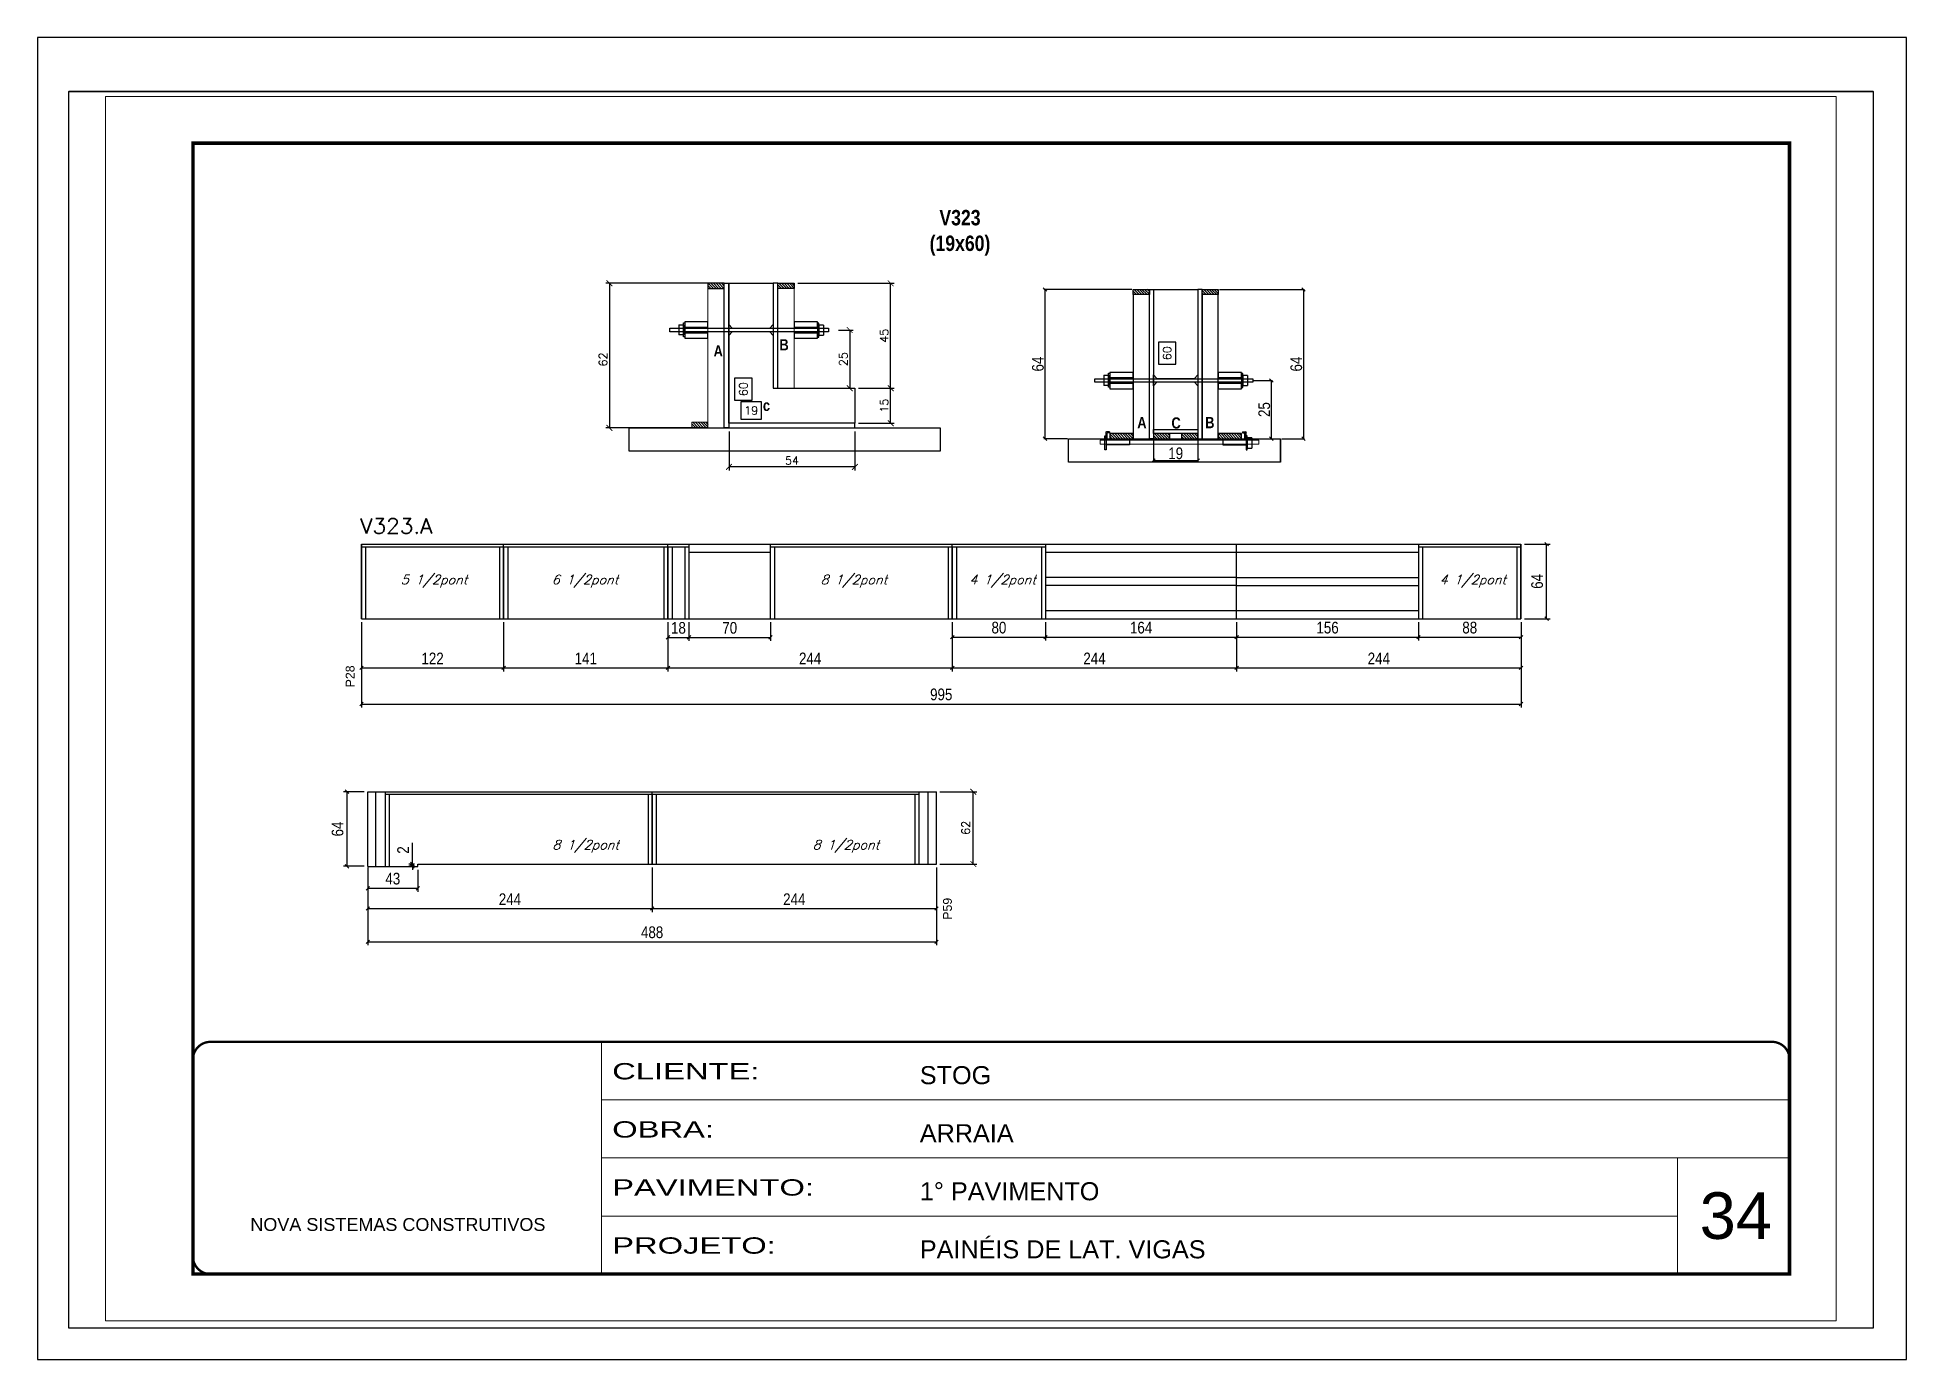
# Paper-space layout '01 (34)' of a CAD drawing. Extents: x -1 to 296, y 0 to 210.
# The model-space entities are those that its viewports show. They can reach past a viewport. Long polylines and large blocks are cut down to what shows.
import ezdxf

# ---------------------------------------------------------------- set-up
doc = ezdxf.new("R2010")
doc.units = 0
doc.linetypes.add('CONTINUO', pattern=[0])
doc.linetypes.add('DASHED', pattern=[0.75, 0.5, -0.25])
doc.layers.get('0').update_dxf_attribs({"linetype": 'CONTINUOUS'})
doc.layers.get('Defpoints').update_dxf_attribs({"linetype": 'CONTINUOUS'})
for name, color, linetype in [('1HACHURA MADEIRAS', 1, 'CONTINUOUS'), ('barrote', 251, 'CONTINUOUS'), ('COTA', 241, 'CONTINUOUS'), ('Cota Seção (2x)', 4, 'CONTINUOUS'), ('detalhes', 4, 'CONTINUOUS'), ('NOMENCLATURA', 7, 'CONTINUOUS'), ('Painéis', 200, 'CONTINUOUS'), ('presilha', 1, 'CONTINUOUS'), ('SARR_2.2x10', 60, 'CONTINUOUS'), ('SARR_2.2x7', 40, 'CONTINUOUS'), ('SARR_3.5x7', 81, 'CONTINUOUS'), ('texto', 7, 'CONTINUOUS'), ('Tubo de PVC', 51, 'CONTINUOUS')]:
    doc.layers.add(name, color=color, linetype=linetype)
for name, color, linetype, lineweight in [('CARIMBO', 255, 'CONTINUOUS', 9), ('CONCRETO', 251, 'CONTINUOUS', 25), ('Folhas', 255, 'CONTINUOUS', 9), ('Madeira', 126, 'CONTINUOUS', 18), ('SARRAFO DE PRESSAO', 251, 'DASHED', 9), ('SCO-___-LAJ', 2, 'CONTINUOUS', 0), ('Texto Seção', 7, 'CONTINUOUS', 15)]:
    doc.layers.add(name, color=color, linetype=linetype, lineweight=lineweight)
doc.styles.add('ARIAL', font='arial.ttf')
doc.styles.add('COTA TECNICA', font='techl___.ttf', dxfattribs={"height": 10})
doc.styles.add('COTA TECNICA 2X', font='techl___.ttf', dxfattribs={"height": 10})
doc.styles.add('REGUA-120', font='ROMANS.shx', dxfattribs={"height": 15})
doc.styles.add('ROMANS', font='romans.shx')
doc.styles.add('TECNICA', font='techb___.ttf', dxfattribs={"height": 10})
doc.styles.add('Tecnologia', font='')
doc.styles.get('Tecnologia').set_extended_font_data('Forgotten Futurist')
doc.dimstyles.new('Cota Paínel', dxfattribs={"dimtxt": 7, "dimasz": 5, "dimexe": 3, "dimexo": 3, "dimgap": 3, "dimtad": 1, "dimdec": 1, "dimzin": 12, "dimdsep": 46, "dimtxsty": 'ROMANS', "dimblk": 'ARCHTICK', "dimcen": 0, "dimclrd": 4, "dimclre": 4, "dimclrt": 1, "dimadec": 1, "dimazin": 3, "dimtfac": 1, "dimtdec": 1, "dimtmove": 0, "dimatfit": 3, "dimldrblk": 'OBLIQUE', "dimfxl": 1, "dimtolj": 1, "dimtzin": 12, "dimarcsym": 0})
doc.dimstyles.new('Cota Seção (2x)', dxfattribs={"dimtxt": 7, "dimasz": 5, "dimexe": 3, "dimexo": 3, "dimgap": 2, "dimtad": 3, "dimdec": 1, "dimlfac": 0.5, "dimzin": 12, "dimdsep": 46, "dimtxsty": 'ROMANS', "dimblk": 'ARCHTICK', "dimcen": 0, "dimclrd": 4, "dimclre": 4, "dimclrt": 1, "dimadec": 1, "dimazin": 3, "dimtfac": 1, "dimtdec": 1, "dimtmove": 0, "dimatfit": 3, "dimldrblk": 'OBLIQUE', "dimfxl": 1, "dimtolj": 1, "dimtzin": 12, "dimarcsym": 0})
doc.dimstyles.new('Cota Seção interna', dxfattribs={"dimtxt": 7, "dimasz": 6, "dimexe": 0.18, "dimexo": 2, "dimgap": -4, "dimtad": 3, "dimdec": 1, "dimlfac": 0.5, "dimzin": 12, "dimdsep": 46, "dimtxsty": 'ROMANS', "dimblk": 'ARCHTICK', "dimcen": 0.09, "dimse1": 1, "dimse2": 1, "dimsd1": 1, "dimsd2": 1, "dimclrd": 180, "dimclre": 5, "dimclrt": 1, "dimadec": 0, "dimazin": 3, "dimtfac": 1, "dimtdec": 1, "dimtofl": 0, "dimtmove": 0, "dimatfit": 3, "dimldrblk": 'ARCHTICK', "dimfxl": 1, "dimtolj": 1, "dimtzin": 0, "dimarcsym": 0})
doc.dimstyles.new('PAINEL', dxfattribs={"dimtxt": 10, "dimasz": 3, "dimexe": 3, "dimexo": 3, "dimgap": 3, "dimtad": 1, "dimdec": 1, "dimzin": 12, "dimdsep": 46, "dimtxsty": 'COTA TECNICA', "dimblk1": 'OBLIQUE', "dimblk2": 'OBLIQUE', "dimsah": 1, "dimcen": 0.9, "dimclrd": 4, "dimclre": 4, "dimclrt": 240, "dimadec": 1, "dimazin": 3, "dimtfac": 1, "dimtdec": 1, "dimtmove": 0, "dimatfit": 3, "dimfxl": 1, "dimtolj": 1, "dimtzin": 12, "dimarcsym": 0})
doc.dimstyles.new('SECAO', dxfattribs={"dimscale": 0.333333, "dimtxt": 5, "dimasz": 9, "dimexe": 3, "dimexo": 3, "dimgap": 3, "dimtad": 1, "dimdec": 1, "dimlfac": 0.5, "dimzin": 12, "dimdsep": 46, "dimtxsty": 'COTA TECNICA 2X', "dimblk1": 'OBLIQUE', "dimblk2": 'OBLIQUE', "dimsah": 1, "dimcen": 0.9, "dimclrd": 4, "dimclre": 4, "dimclrt": 240, "dimadec": 1, "dimazin": 3, "dimtfac": 1, "dimtdec": 1, "dimtmove": 0, "dimatfit": 3, "dimfxl": 1, "dimtolj": 1, "dimtzin": 12, "dimarcsym": 0})
pattern_1 = [(135, (6019.3313, -2564.873), (-1.122532, -1.122532), [])]

psp = doc.layouts.new('01 (34)')

msp = doc.modelspace()

# ---------------------------------------------------------------- texts
at = {"layer": 'CARIMBO', "style": 'ARIAL'}
msp.add_text('34', height=40, dxfattribs=at).set_placement((7225.07, 4228.09))
at = {"layer": 'detalhes', "style": 'TECNICA'}
for s, p in [('A', (6378.97, 4985.02)), ('B', (6435.46, 4990.26)), ('c', (6421.28, 4938.28))]:
    msp.add_text(s, height=9.6, rotation=360, dxfattribs=at).set_placement(p)
for s, p in [('A', (6742.54, 4923.51)), ('C', (6771.84, 4923.19)), ('B', (6800.81, 4923.51))]:
    msp.add_text(s, height=9.6, dxfattribs=at).set_placement(p)
at = {"layer": 'NOMENCLATURA', "linetype": 'Continuous', "style": 'ARIAL'}
for s, p in [('P28', (6070.82, 4701.24)), ('P59', (6583.41, 4501.89))]:
    msp.add_text(s, height=7.567, rotation=90, dxfattribs=at).set_placement(p)
at = {"layer": 'NOMENCLATURA', "insert": (6590.38, 5110.73), "char_height": 13.2, "attachment_point": 2, "style": 'TECNICA'}
msp.add_mtext_dynamic_manual_height_columns('V323\\P(19x60)', width=13.2, gutter_width=1, heights=[0], dxfattribs=at)
at = {"layer": 'texto', "color": 2, "char_height": 8, "attachment_point": 5, "style": 'ROMANS'}
for s, insert in [('{\\Q19;\\C256;5 1/2pont}', (6139.07, 4792.28)), ('{\\Q19;\\C256;6 1/2pont}', (6268.61, 4792.28)), ('{\\Q19;\\C256;8 1/2pont}', (6499.32, 4792.28)), ('{\\Q19;\\C256;4 1/2pont}', (6626.92, 4792.28)), ('{\\Q19;\\C256;4 1/2pont}', (7030.45, 4792.28)), ('{\\Q19;\\C256;8 1/2pont}', (6269.19, 4564.88)), ('{\\Q19;\\C256;8 1/2pont}', (6492.52, 4564.88))]:
    msp.add_mtext(s, dxfattribs=dict(at, insert=insert))
at = {"layer": 'Texto Seção', "style": 'REGUA-120', "width": 1.05}
msp.add_text('V323.A', height=13, dxfattribs=at).set_placement((6075.71, 4833.16))

# ---------------------------------------------------------------- blocks, each defined once
blk = doc.blocks.new('9999999999')
at = {"color": 30, "linetype": 'CONTINUO'}
for p, q in [((98564.6, 34230.2), (98564.6, 34429.4)), ((98564.6, 34379.6), (99584, 34379.6)), ((98564.6, 34329.8), (99488, 34329.8)), ((99584, 34329.8), (99488, 34329.8)), ((99488, 34329.8), (99488, 34230.2)), ((98564.6, 34280), (99488, 34280))]:
    blk.add_line(p, q, dxfattribs=at)
at = {"color": 30, "linetype": 'CONTINUO', "const_width": 2}
blk.add_lwpolyline([(99584, 34230.2), (99584, 34414.4, 0.414214), (99569, 34429.4), (98229, 34429.4, 0.414214), (98214, 34414.4), (98214, 34245.2, 0.414214), (98229, 34230.2), (99584, 34230.2)], format="xyb", dxfattribs=at)
at = {"layer": 'Folhas'}
blk.add_lwpolyline([(98139, 34190.2), (99624, 34190.2), (99624, 35240.2), (98139, 35240.2)], close=True, dxfattribs=at)
at = {"layer": 'Folhas', "color": 30, "const_width": 3}
blk.add_lwpolyline([(98214, 34230.2), (99584, 34230.2), (99584, 35200.2), (98214, 35200.2)], close=True, dxfattribs=at)
at = {"color": 7, "linetype": 'Continuous', "ltscale": 5, "style": 'ARIAL'}
for s, height, p in [('STOG', 15.48, (98837.7, 34393.1)), ('ARRAIA', 15.48, (98837.7, 34343.3)), ('1° PAVIMENTO', 15.483, (98837.7, 34293.5)), ('NOVA SISTEMAS CONSTRUTIVOS', 11.059, (98263.2, 34267.2)), ('PAINÉIS DE LAT. VIGAS', 15.483, (98837.7, 34243.7))]:
    blk.add_text(s, height=height, dxfattribs=at).set_placement(p)
at = {"layer": 'Folhas', "color": 7, "style": 'Tecnologia', "width": 1.5}
for s, p in [('CLIENTE:', (98573.7, 34397.2)), ('OBRA:', (98573.7, 34347.3)), ('PAVIMENTO:', (98573.7, 34297.5)), ('PROJETO:', (98573.7, 34247.7))]:
    blk.add_text(s, height=14, dxfattribs=at).set_placement(p)
blk = doc.blocks.new('_ArchTick')
at = {"color": 0, "linetype": 'ByBlock', "const_width": 0.15}
blk.add_lwpolyline([(-0.5, -0.5), (0.5, 0.5)], dxfattribs=at)
blk = doc.blocks.new('*D1073')
at = {"layer": 'COTA', "color": 4, "lineweight": -2, "transparency": 16777216}
for p, q in [((6486.2, 5007.7), (6498.8, 5007.7)), ((6495.8, 5007.7), (6495.8, 4957.8)), ((6486.2, 4957.8), (6498.8, 4957.8))]:
    blk.add_line(p, q, dxfattribs=at)
at = {"layer": 'Defpoints', "color": 0, "transparency": 16777216}
for p in [(6483.2, 5007.7), (6483.2, 4957.8), (6495.8, 4957.8)]:
    blk.add_point(p, dxfattribs=at)
at = {"layer": 'COTA', "color": 4, "lineweight": -2, "transparency": 16777216, "xscale": 5, "yscale": 5, "zscale": 5}
for p, rotation in [((6495.8, 5007.7), 90), ((6495.8, 4957.8), 270)]:
    blk.add_blockref('_ArchTick', p, dxfattribs=dict(at, rotation=rotation))
at = {"layer": 'COTA', "color": 1, "transparency": 16777216, "insert": (6490.3, 4982.7), "char_height": 7, "attachment_point": 5, "rotation": 90, "style": 'ROMANS'}
blk.add_mtext('\\A1;25', dxfattribs=at)
blk = doc.blocks.new('_Oblique')
at = {"color": 0, "linetype": 'ByBlock', "lineweight": -2}
blk.add_line((-0.5, -0.5), (0.5, 0.5), dxfattribs=at)
blk = doc.blocks.new('*D1107')
at = {"layer": 'COTA', "color": 4, "lineweight": -2, "transparency": 16777216}
for p, q in [((6380.8, 5047.8), (6286.6, 5047.8)), ((6289.6, 5047.8), (6289.6, 4923.8)), ((6371.2, 4923.8), (6286.6, 4923.8))]:
    blk.add_line(p, q, dxfattribs=at)
at = {"layer": 'Defpoints', "color": 0, "transparency": 16777216}
for p in [(6383.8, 5047.8), (6289.6, 4923.8), (6374.2, 4923.8)]:
    blk.add_point(p, dxfattribs=at)
at = {"layer": 'COTA', "color": 4, "lineweight": -2, "transparency": 16777216, "xscale": 5, "yscale": 5, "zscale": 5}
for p, rotation in [((6289.6, 5047.8), 90), ((6289.6, 4923.8), 270)]:
    blk.add_blockref('_ArchTick', p, dxfattribs=dict(at, rotation=rotation))
at = {"layer": 'COTA', "color": 1, "transparency": 16777216, "insert": (6284.1, 4982.5), "char_height": 7, "attachment_point": 5, "rotation": 90, "style": 'ROMANS'}
blk.add_mtext('\\A1;62', dxfattribs=at)
blk = doc.blocks.new('*D1074')
at = {"layer": 'Cota Seção (2x)', "color": 180, "lineweight": -2, "transparency": 16777216}
for p, q in [((6412, 4966.5), (6397, 4966.5)), ((6397, 4966.5), (6397, 4947.5)), ((6412, 4947.5), (6412, 4966.5)), ((6397, 4947.5), (6412, 4947.5))]:
    blk.add_line(p, q, dxfattribs=at)
at = {"layer": 'Defpoints', "color": 0, "transparency": 16777216}
for p in [(6392.2, 5047.8), (6392.2, 4927.8), (6416, 4927.8)]:
    blk.add_point(p, dxfattribs=at)
at = {"layer": 'Cota Seção (2x)', "color": 1, "transparency": 16777216, "insert": (6404.5, 4957), "char_height": 7, "attachment_point": 5, "rotation": 90, "style": 'ROMANS'}
blk.add_mtext('\\A1;60', dxfattribs=at)
blk = doc.blocks.new('*D1108')
at = {"layer": 'COTA', "color": 4, "lineweight": -2, "transparency": 16777216}
for p, q in [((6392.2, 4920.8), (6392.2, 4887.3)), ((6500.2, 4920.8), (6500.2, 4887.3)), ((6500.2, 4890.3), (6392.2, 4890.3))]:
    blk.add_line(p, q, dxfattribs=at)
at = {"layer": 'Defpoints', "color": 0, "transparency": 16777216}
for p in [(6392.2, 4923.8), (6500.2, 4923.8), (6392.2, 4890.3)]:
    blk.add_point(p, dxfattribs=at)
at = {"layer": 'COTA', "color": 4, "lineweight": -2, "transparency": 16777216, "xscale": 5, "yscale": 5, "zscale": 5}
for p, rotation in [((6392.2, 4890.3), 179.9999999997916), ((6500.2, 4890.3), 359.9999999997916)]:
    blk.add_blockref('_ArchTick', p, dxfattribs=dict(at, rotation=rotation))
at = {"layer": 'COTA', "color": 1, "transparency": 16777216, "insert": (6446.2, 4895.8), "char_height": 7, "attachment_point": 5, "style": 'ROMANS'}
blk.add_mtext('\\A1;54', dxfattribs=at)
blk = doc.blocks.new('*D1059')
at = {"layer": 'Cota Seção (2x)', "color": 180, "lineweight": -2, "transparency": 16777216}
for p, q in [((6420.2, 4946.2), (6402.2, 4946.2)), ((6402.2, 4946.2), (6402.2, 4931.2)), ((6420.2, 4931.2), (6420.2, 4946.2)), ((6402.2, 4931.2), (6420.2, 4931.2))]:
    blk.add_line(p, q, dxfattribs=at)
at = {"layer": 'Defpoints', "color": 0, "transparency": 16777216}
for p in [(6392.2, 5047.8), (6430.2, 5047.8), (6392.2, 4927.2)]:
    blk.add_point(p, dxfattribs=at)
at = {"layer": 'Cota Seção (2x)', "color": 1, "transparency": 16777216, "insert": (6411.2, 4938.7), "char_height": 7, "attachment_point": 5, "style": 'ROMANS'}
blk.add_mtext('\\A1;19', dxfattribs=at)
blk = doc.blocks.new('*D1103')
at = {"layer": 'COTA', "color": 4, "lineweight": -2, "transparency": 16777216}
for p, q in [((6503.2, 4957.8), (6533.9, 4957.8)), ((6530.9, 4927.8), (6530.9, 4957.8)), ((6503.2, 4927.8), (6533.9, 4927.8))]:
    blk.add_line(p, q, dxfattribs=at)
at = {"layer": 'Defpoints', "color": 0, "transparency": 16777216}
for p in [(6500.2, 4957.8), (6530.9, 4957.8), (6500.2, 4927.8)]:
    blk.add_point(p, dxfattribs=at)
at = {"layer": 'COTA', "color": 4, "lineweight": -2, "transparency": 16777216, "xscale": 5, "yscale": 5, "zscale": 5}
for p, rotation in [((6530.9, 4957.8), 90), ((6530.9, 4927.8), 270)]:
    blk.add_blockref('_ArchTick', p, dxfattribs=dict(at, rotation=rotation))
at = {"layer": 'COTA', "color": 1, "transparency": 16777216, "insert": (6525.4, 4942.8), "char_height": 7, "attachment_point": 5, "rotation": 90, "style": 'ROMANS'}
blk.add_mtext('\\A1;15', dxfattribs=at)
blk = doc.blocks.new('*D1104')
at = {"layer": 'COTA', "color": 4, "lineweight": -2, "transparency": 16777216}
for p, q in [((6451.2, 5047.8), (6533.9, 5047.8)), ((6530.9, 4957.8), (6530.9, 5047.8)), ((6503.2, 4957.8), (6533.9, 4957.8))]:
    blk.add_line(p, q, dxfattribs=at)
at = {"layer": 'Defpoints', "color": 0, "transparency": 16777216}
for p in [(6448.2, 5047.8), (6530.9, 5047.8), (6500.2, 4957.8)]:
    blk.add_point(p, dxfattribs=at)
at = {"layer": 'COTA', "color": 4, "lineweight": -2, "transparency": 16777216, "xscale": 5, "yscale": 5, "zscale": 5}
for p, rotation in [((6530.9, 5047.8), 90), ((6530.9, 4957.8), 270)]:
    blk.add_blockref('_ArchTick', p, dxfattribs=dict(at, rotation=rotation))
at = {"layer": 'COTA', "color": 1, "transparency": 16777216, "insert": (6525.4, 5002.8), "char_height": 7, "attachment_point": 5, "rotation": 90, "style": 'ROMANS'}
blk.add_mtext('\\A1;45', dxfattribs=at)
blk = doc.blocks.new('*D1060')
at = {"layer": 'COTA', "color": 4, "lineweight": -2, "transparency": 16777216}
for p, q in [((6756.5, 4913.5), (6756.5, 4894.8)), ((6794.5, 4913.5), (6794.5, 4894.8)), ((6756.5, 4895.8), (6794.5, 4895.8))]:
    blk.add_line(p, q, dxfattribs=at)
at = {"layer": 'Defpoints', "color": 0, "transparency": 16777216}
for p in [(6756.5, 4914.5), (6794.5, 4914.5), (6794.5, 4895.8)]:
    blk.add_point(p, dxfattribs=at)
at = {"layer": 'COTA', "color": 4, "lineweight": -2, "transparency": 16777216, "xscale": 3, "yscale": 3, "zscale": 3, "rotation": 180}
blk.add_blockref('_Oblique', (6756.5, 4895.8), dxfattribs=at)
at = {"layer": 'COTA', "color": 4, "lineweight": -2, "transparency": 16777216, "xscale": 3, "yscale": 3, "zscale": 3}
blk.add_blockref('_Oblique', (6794.5, 4895.8), dxfattribs=at)
at = {"layer": 'COTA', "color": 240, "transparency": 16777216, "insert": (6775.5, 4901.9), "char_height": 10, "attachment_point": 5, "style": 'COTA TECNICA 2X'}
blk.add_mtext('\\A1;19', dxfattribs=at)
blk = doc.blocks.new('PRESILHA METÁLICA 1')
at = {"layer": 'presilha'}
for p, q in [((0, 13), (6, 13)), ((0, 13), (0, 0)), ((6, 0), (0, 0)), ((6, 15.5), (7.5, 15.5)), ((6, -2.5), (6, 15.5)), ((6, 13), (6, 0)), ((7.5, 10.6), (7.5, 19.9)), ((7.5, 15.5), (7.5, -2.5)), ((37.5, 4.1), (7.5, 4.1)), ((12, 21), (8.6, 21)), ((9, 11.6), (9, 18.9)), ((12, 19.5), (9.6, 19.5)), ((37.5, 11), (9.6, 11)), ((12, 21), (12, 19.5)), ((37.5, 11), (37.5, 4.1)), ((7.5, -2.5), (6, -2.5))]:
    blk.add_line(p, q, dxfattribs=at)
for centre, radius, start, end in [((8.6, 19.9), 1.14, 90, 180), ((9.6, 18.9), 0.57, 90, 180), ((9.6, 11.6), 0.57, 180, 270)]:
    blk.add_arc(centre, radius, start, end, dxfattribs=at)
blk = doc.blocks.new('PRESILHA METÁLICA 2')
at = {"layer": 'presilha'}
for p, q in [((-30.8, 13.5), (-30.8, 6.6)), ((-30.8, 13.5), (-2.8, 13.5)), ((-30.8, 6.6), (-0.8, 6.6)), ((-5.2, 23.5), (-5.2, 22)), ((-5.2, 23.5), (-1.9, 23.5)), ((-5.2, 22), (-2.8, 22)), ((-2.2, 14.1), (-2.2, 21.4)), ((0.8, 18), (-0.8, 18)), ((-0.8, 18), (-0.8, 0)), ((-0.8, 0), (0.8, 0)), ((-0.8, 14.6), (-0.8, 22.4)), ((0.8, 0), (0.8, 18))]:
    blk.add_line(p, q, dxfattribs=at)
for centre, radius, start, end in [((-2.8, 21.4), 0.57, 0, 90), ((-2.8, 14.1), 0.57, 270, 0), ((-1.9, 22.4), 1.14, 0, 90)]:
    blk.add_arc(centre, radius, start, end, dxfattribs=at)
blk = doc.blocks.new('*D1061')
at = {"layer": 'COTA', "color": 4, "lineweight": -2, "transparency": 16777216}
for p, q in [((6813.1, 5042.5), (6886.1, 5042.5)), ((6885.1, 5042.5), (6885.1, 4914.5)), ((6866.5, 4914.5), (6886.1, 4914.5))]:
    blk.add_line(p, q, dxfattribs=at)
at = {"layer": 'Defpoints', "color": 0, "transparency": 16777216}
for p in [(6812.1, 5042.5), (6865.5, 4914.5), (6885.1, 4914.5)]:
    blk.add_point(p, dxfattribs=at)
at = {"layer": 'COTA', "color": 4, "lineweight": -2, "transparency": 16777216, "xscale": 3, "yscale": 3, "zscale": 3}
for p, rotation in [((6885.1, 5042.5), 90), ((6885.1, 4914.5), 270)]:
    blk.add_blockref('_Oblique', p, dxfattribs=dict(at, rotation=rotation))
at = {"layer": 'COTA', "color": 240, "transparency": 16777216, "insert": (6879, 4978.5), "char_height": 10, "attachment_point": 5, "rotation": 90, "style": 'COTA TECNICA 2X'}
blk.add_mtext('\\A1;64', dxfattribs=at)
blk = doc.blocks.new('*D1062')
at = {"layer": 'Cota Seção (2x)', "color": 180, "lineweight": -2, "transparency": 16777216}
for p, q in [((6775.6, 4997.3), (6760.6, 4997.3)), ((6760.6, 4997.3), (6760.6, 4978.3)), ((6775.6, 4978.3), (6775.6, 4997.3)), ((6760.6, 4978.3), (6775.6, 4978.3))]:
    blk.add_line(p, q, dxfattribs=at)
at = {"layer": 'Defpoints', "color": 0, "transparency": 16777216}
for p in [(6756.5, 5042.5), (6779.6, 5042.5), (6763.9, 4922.5)]:
    blk.add_point(p, dxfattribs=at)
at = {"layer": 'Cota Seção (2x)', "color": 1, "transparency": 16777216, "insert": (6768.1, 4987.8), "char_height": 7, "attachment_point": 5, "rotation": 90, "style": 'ROMANS'}
blk.add_mtext('\\A1;60', dxfattribs=at)
blk = doc.blocks.new('*D1063')
at = {"layer": 'COTA', "color": 4, "lineweight": -2, "transparency": 16777216}
for p, q in [((6737.9, 5042.5), (6662.4, 5042.5)), ((6663.4, 4914.5), (6663.4, 5042.5)), ((6682.6, 4914.5), (6662.4, 4914.5))]:
    blk.add_line(p, q, dxfattribs=at)
at = {"layer": 'Defpoints', "color": 0, "transparency": 16777216}
for p in [(6663.4, 5042.5), (6738.9, 5042.5), (6683.6, 4914.5)]:
    blk.add_point(p, dxfattribs=at)
at = {"layer": 'COTA', "color": 4, "lineweight": -2, "transparency": 16777216, "xscale": 3, "yscale": 3, "zscale": 3}
for p, rotation in [((6663.4, 5042.5), 90), ((6663.4, 4914.5), 270)]:
    blk.add_blockref('_Oblique', p, dxfattribs=dict(at, rotation=rotation))
at = {"layer": 'COTA', "color": 240, "transparency": 16777216, "insert": (6657.3, 4978.5), "char_height": 10, "attachment_point": 5, "rotation": 90, "style": 'COTA TECNICA 2X'}
blk.add_mtext('\\A1;64', dxfattribs=at)
blk = doc.blocks.new('*D1064')
at = {"layer": 'COTA', "color": 4, "lineweight": -2, "transparency": 16777216}
for p, q in [((6842.6, 4964.5), (6858.6, 4964.5)), ((6857.6, 4914.5), (6857.6, 4964.5)), ((6833.1, 4914.5), (6858.6, 4914.5))]:
    blk.add_line(p, q, dxfattribs=at)
at = {"layer": 'Defpoints', "color": 0, "transparency": 16777216}
for p in [(6841.6, 4964.5), (6857.6, 4964.5), (6832.1, 4914.5)]:
    blk.add_point(p, dxfattribs=at)
at = {"layer": 'COTA', "color": 4, "lineweight": -2, "transparency": 16777216, "xscale": 3, "yscale": 3, "zscale": 3}
for p, rotation in [((6857.6, 4964.5), 90), ((6857.6, 4914.5), 270)]:
    blk.add_blockref('_Oblique', p, dxfattribs=dict(at, rotation=rotation))
at = {"layer": 'COTA', "color": 240, "transparency": 16777216, "insert": (6851.5, 4939.5), "char_height": 10, "attachment_point": 5, "rotation": 90, "style": 'COTA TECNICA 2X'}
blk.add_mtext('\\A1;25', dxfattribs=at)
blk = doc.blocks.new('*D1065')
at = {"layer": 'COTA', "color": 4, "linetype": 'ByBlock', "lineweight": -2, "transparency": 16777216}
for p, q in [((7074.8, 4824.1), (7096.8, 4824.1)), ((7093.8, 4760.1), (7093.8, 4824.1)), ((7074.8, 4760.1), (7096.8, 4760.1))]:
    blk.add_line(p, q, dxfattribs=at)
at = {"layer": 'Defpoints', "color": 0, "linetype": 'ByBlock', "transparency": 16777216}
for p in [(7071.8, 4824.1), (7093.8, 4824.1), (7071.8, 4760.1)]:
    blk.add_point(p, dxfattribs=at)
at = {"layer": 'COTA', "color": 4, "linetype": 'ByBlock', "lineweight": -2, "transparency": 16777216, "xscale": 3, "yscale": 3, "zscale": 3}
for p, rotation in [((7093.8, 4824.1), 90), ((7093.8, 4760.1), 270)]:
    blk.add_blockref('_Oblique', p, dxfattribs=dict(at, rotation=rotation))
at = {"layer": 'COTA', "color": 240, "linetype": 'ByBlock', "transparency": 16777216, "insert": (7085.7, 4792.1), "char_height": 10, "attachment_point": 5, "rotation": 90, "style": 'COTA TECNICA'}
blk.add_mtext('\\A1;64', dxfattribs=at)
blk = doc.blocks.new('*D1066')
at = {"layer": 'COTA', "color": 4, "linetype": 'ByBlock', "lineweight": -2, "transparency": 16777216}
for p, q in [((6339.8, 4757.1), (6339.8, 4714.9)), ((6583.8, 4757.1), (6583.8, 4714.9)), ((6339.8, 4717.9), (6583.8, 4717.9))]:
    blk.add_line(p, q, dxfattribs=at)
at = {"layer": 'Defpoints', "color": 0, "linetype": 'ByBlock', "transparency": 16777216}
for p in [(6339.8, 4760.1), (6583.8, 4760.1), (6583.8, 4717.9)]:
    blk.add_point(p, dxfattribs=at)
at = {"layer": 'COTA', "color": 4, "linetype": 'ByBlock', "lineweight": -2, "transparency": 16777216, "xscale": 3, "yscale": 3, "zscale": 3, "rotation": 180}
blk.add_blockref('_Oblique', (6339.8, 4717.9), dxfattribs=at)
at = {"layer": 'COTA', "color": 4, "linetype": 'ByBlock', "lineweight": -2, "transparency": 16777216, "xscale": 3, "yscale": 3, "zscale": 3}
blk.add_blockref('_Oblique', (6583.8, 4717.9), dxfattribs=at)
at = {"layer": 'COTA', "color": 240, "linetype": 'ByBlock', "transparency": 16777216, "insert": (6461.8, 4726), "char_height": 10, "attachment_point": 5, "style": 'COTA TECNICA'}
blk.add_mtext('\\A1;244', dxfattribs=at)
blk = doc.blocks.new('*D1067')
at = {"layer": 'COTA', "color": 4, "linetype": 'ByBlock', "lineweight": -2, "transparency": 16777216}
for p, q in [((6076.8, 4757.1), (6076.8, 4683.9)), ((7071.8, 4757.1), (7071.8, 4683.9)), ((6076.8, 4686.9), (7071.8, 4686.9))]:
    blk.add_line(p, q, dxfattribs=at)
at = {"layer": 'Defpoints', "color": 0, "linetype": 'ByBlock', "transparency": 16777216}
for p in [(6076.8, 4760.1), (7071.8, 4760.1), (7071.8, 4686.9)]:
    blk.add_point(p, dxfattribs=at)
at = {"layer": 'COTA', "color": 4, "linetype": 'ByBlock', "lineweight": -2, "transparency": 16777216, "xscale": 3, "yscale": 3, "zscale": 3, "rotation": 180}
blk.add_blockref('_Oblique', (6076.8, 4686.9), dxfattribs=at)
at = {"layer": 'COTA', "color": 4, "linetype": 'ByBlock', "lineweight": -2, "transparency": 16777216, "xscale": 3, "yscale": 3, "zscale": 3}
blk.add_blockref('_Oblique', (7071.8, 4686.9), dxfattribs=at)
at = {"layer": 'COTA', "color": 240, "linetype": 'ByBlock', "transparency": 16777216, "insert": (6574.3, 4695.1), "char_height": 10, "attachment_point": 5, "style": 'COTA TECNICA'}
blk.add_mtext('\\A1;995', dxfattribs=at)
blk = doc.blocks.new('*D1068')
at = {"layer": 'COTA', "color": 4, "linetype": 'ByBlock', "lineweight": -2, "transparency": 16777216}
for p, q in [((6827.8, 4757.1), (6827.8, 4714.9)), ((7071.8, 4744.8), (7071.8, 4714.9)), ((6827.8, 4717.9), (7071.8, 4717.9))]:
    blk.add_line(p, q, dxfattribs=at)
at = {"layer": 'Defpoints', "color": 0, "linetype": 'ByBlock', "transparency": 16777216}
for p in [(6827.8, 4760.1), (7071.8, 4747.8), (7071.8, 4717.9)]:
    blk.add_point(p, dxfattribs=at)
at = {"layer": 'COTA', "color": 4, "linetype": 'ByBlock', "lineweight": -2, "transparency": 16777216, "xscale": 3, "yscale": 3, "zscale": 3, "rotation": 180}
blk.add_blockref('_Oblique', (6827.8, 4717.9), dxfattribs=at)
at = {"layer": 'COTA', "color": 4, "linetype": 'ByBlock', "lineweight": -2, "transparency": 16777216, "xscale": 3, "yscale": 3, "zscale": 3}
blk.add_blockref('_Oblique', (7071.8, 4717.9), dxfattribs=at)
at = {"layer": 'COTA', "color": 240, "linetype": 'ByBlock', "transparency": 16777216, "insert": (6949.8, 4726), "char_height": 10, "attachment_point": 5, "style": 'COTA TECNICA'}
blk.add_mtext('\\A1;244', dxfattribs=at)
blk = doc.blocks.new('*D1069')
at = {"layer": 'COTA', "color": 4, "linetype": 'ByBlock', "lineweight": -2, "transparency": 16777216}
for p, q in [((6583.8, 4757.1), (6583.8, 4714.9)), ((6827.8, 4757.1), (6827.8, 4714.9)), ((6583.8, 4717.9), (6827.8, 4717.9))]:
    blk.add_line(p, q, dxfattribs=at)
at = {"layer": 'Defpoints', "color": 0, "linetype": 'ByBlock', "transparency": 16777216}
for p in [(6583.8, 4760.1), (6827.8, 4760.1), (6827.8, 4717.9)]:
    blk.add_point(p, dxfattribs=at)
at = {"layer": 'COTA', "color": 4, "linetype": 'ByBlock', "lineweight": -2, "transparency": 16777216, "xscale": 3, "yscale": 3, "zscale": 3, "rotation": 180}
blk.add_blockref('_Oblique', (6583.8, 4717.9), dxfattribs=at)
at = {"layer": 'COTA', "color": 4, "linetype": 'ByBlock', "lineweight": -2, "transparency": 16777216, "xscale": 3, "yscale": 3, "zscale": 3}
blk.add_blockref('_Oblique', (6827.8, 4717.9), dxfattribs=at)
at = {"layer": 'COTA', "color": 240, "linetype": 'ByBlock', "transparency": 16777216, "insert": (6705.8, 4726), "char_height": 10, "attachment_point": 5, "style": 'COTA TECNICA'}
blk.add_mtext('\\A1;244', dxfattribs=at)
blk = doc.blocks.new('*D1070')
at = {"layer": 'COTA', "color": 4, "linetype": 'ByBlock', "lineweight": -2, "transparency": 16777216}
for p, q in [((6082.2, 4546.7), (6082.2, 4508.5)), ((6326.2, 4546.7), (6326.2, 4508.5)), ((6082.2, 4511.5), (6326.2, 4511.5))]:
    blk.add_line(p, q, dxfattribs=at)
at = {"layer": 'Defpoints', "color": 0, "linetype": 'ByBlock', "transparency": 16777216}
for p in [(6082.2, 4549.7), (6326.2, 4549.7), (6326.2, 4511.5)]:
    blk.add_point(p, dxfattribs=at)
at = {"layer": 'COTA', "color": 4, "linetype": 'ByBlock', "lineweight": -2, "transparency": 16777216, "xscale": 3, "yscale": 3, "zscale": 3, "rotation": 180}
blk.add_blockref('_Oblique', (6082.2, 4511.5), dxfattribs=at)
at = {"layer": 'COTA', "color": 4, "linetype": 'ByBlock', "lineweight": -2, "transparency": 16777216, "xscale": 3, "yscale": 3, "zscale": 3}
blk.add_blockref('_Oblique', (6326.2, 4511.5), dxfattribs=at)
at = {"layer": 'COTA', "color": 240, "linetype": 'ByBlock', "transparency": 16777216, "insert": (6204.2, 4519.5), "char_height": 10, "attachment_point": 5, "style": 'COTA TECNICA'}
blk.add_mtext('\\A1;244', dxfattribs=at)
blk = doc.blocks.new('*D1071')
at = {"layer": 'COTA', "color": 4, "linetype": 'ByBlock', "lineweight": -2, "transparency": 16777216}
for p, q in [((6326.2, 4546.7), (6326.2, 4508.5)), ((6570.2, 4546.7), (6570.2, 4508.5)), ((6326.2, 4511.5), (6570.2, 4511.5))]:
    blk.add_line(p, q, dxfattribs=at)
at = {"layer": 'Defpoints', "color": 0, "linetype": 'ByBlock', "transparency": 16777216}
for p in [(6326.2, 4549.7), (6570.2, 4549.7), (6570.2, 4511.5)]:
    blk.add_point(p, dxfattribs=at)
at = {"layer": 'COTA', "color": 4, "linetype": 'ByBlock', "lineweight": -2, "transparency": 16777216, "xscale": 3, "yscale": 3, "zscale": 3, "rotation": 180}
blk.add_blockref('_Oblique', (6326.2, 4511.5), dxfattribs=at)
at = {"layer": 'COTA', "color": 4, "linetype": 'ByBlock', "lineweight": -2, "transparency": 16777216, "xscale": 3, "yscale": 3, "zscale": 3}
blk.add_blockref('_Oblique', (6570.2, 4511.5), dxfattribs=at)
at = {"layer": 'COTA', "color": 240, "linetype": 'ByBlock', "transparency": 16777216, "insert": (6448.2, 4519.5), "char_height": 10, "attachment_point": 5, "style": 'COTA TECNICA'}
blk.add_mtext('\\A1;244', dxfattribs=at)
blk = doc.blocks.new('*D1105')
at = {"layer": 'COTA', "color": 4, "linetype": 'ByBlock', "lineweight": -2, "transparency": 16777216}
for p, q in [((6082.2, 4544.7), (6082.2, 4480)), ((6570.2, 4546.7), (6570.2, 4480)), ((6082.2, 4483), (6570.2, 4483))]:
    blk.add_line(p, q, dxfattribs=at)
at = {"layer": 'Defpoints', "color": 0, "linetype": 'ByBlock', "transparency": 16777216}
for p in [(6082.2, 4547.7), (6570.2, 4549.7), (6570.2, 4483)]:
    blk.add_point(p, dxfattribs=at)
at = {"layer": 'COTA', "color": 4, "linetype": 'ByBlock', "lineweight": -2, "transparency": 16777216, "xscale": 3, "yscale": 3, "zscale": 3, "rotation": 180}
blk.add_blockref('_Oblique', (6082.2, 4483), dxfattribs=at)
at = {"layer": 'COTA', "color": 4, "linetype": 'ByBlock', "lineweight": -2, "transparency": 16777216, "xscale": 3, "yscale": 3, "zscale": 3}
blk.add_blockref('_Oblique', (6570.2, 4483), dxfattribs=at)
at = {"layer": 'COTA', "color": 240, "linetype": 'ByBlock', "transparency": 16777216, "insert": (6326.2, 4491.1), "char_height": 10, "attachment_point": 5, "style": 'COTA TECNICA'}
blk.add_mtext('\\A1;488', dxfattribs=at)
blk = doc.blocks.new('*D1072')
at = {"layer": 'COTA', "color": 4, "lineweight": -2, "transparency": 16777216}
for p, q in [((6573.2, 4611.7), (6604.8, 4611.7)), ((6601.8, 4549.7), (6601.8, 4611.7)), ((6573.2, 4549.7), (6604.8, 4549.7))]:
    blk.add_line(p, q, dxfattribs=at)
at = {"layer": 'Defpoints', "color": 0, "transparency": 16777216}
for p in [(6570.2, 4611.7), (6601.8, 4611.7), (6570.2, 4549.7)]:
    blk.add_point(p, dxfattribs=at)
at = {"layer": 'COTA', "color": 4, "lineweight": -2, "transparency": 16777216, "xscale": 5, "yscale": 5, "zscale": 5}
for p, rotation in [((6601.8, 4611.7), 90), ((6601.8, 4549.7), 270)]:
    blk.add_blockref('_ArchTick', p, dxfattribs=dict(at, rotation=rotation))
at = {"layer": 'COTA', "color": 1, "transparency": 16777216, "insert": (6595.3, 4580.7), "char_height": 7, "attachment_point": 5, "rotation": 90, "style": 'ROMANS'}
blk.add_mtext('\\A1;62', dxfattribs=at)
blk = doc.blocks.new('*D1106')
at = {"layer": 'COTA', "color": 4, "lineweight": -2, "transparency": 16777216}
for p, q in [((6079.2, 4611.7), (6061.4, 4611.7)), ((6064.4, 4547.7), (6064.4, 4611.7)), ((6079.2, 4547.7), (6061.4, 4547.7))]:
    blk.add_line(p, q, dxfattribs=at)
at = {"layer": 'Defpoints', "color": 0, "transparency": 16777216}
for p in [(6064.4, 4611.7), (6082.2, 4611.7), (6082.2, 4547.7)]:
    blk.add_point(p, dxfattribs=at)
at = {"layer": 'COTA', "color": 4, "lineweight": -2, "transparency": 16777216, "xscale": 3, "yscale": 3, "zscale": 3}
for p, rotation in [((6064.4, 4611.7), 90), ((6064.4, 4547.7), 270)]:
    blk.add_blockref('_Oblique', p, dxfattribs=dict(at, rotation=rotation))
at = {"layer": 'COTA', "color": 240, "transparency": 16777216, "insert": (6056.3, 4579.7), "char_height": 10, "attachment_point": 5, "rotation": 90, "style": 'COTA TECNICA'}
blk.add_mtext('\\A1;64', dxfattribs=at)
blk = doc.blocks.new('*D1109')
at = {"layer": 'COTA', "color": 4, "lineweight": -2, "transparency": 16777216}
for p, q in [((6082.2, 4544.7), (6082.2, 4525.8)), ((6125.2, 4544.7), (6125.2, 4525.8)), ((6125.2, 4528.8), (6082.2, 4528.8))]:
    blk.add_line(p, q, dxfattribs=at)
at = {"layer": 'Defpoints', "color": 0, "transparency": 16777216}
for p in [(6082.2, 4547.7), (6125.2, 4547.7), (6082.2, 4528.8)]:
    blk.add_point(p, dxfattribs=at)
at = {"layer": 'COTA', "color": 4, "lineweight": -2, "transparency": 16777216, "xscale": 3, "yscale": 3, "zscale": 3, "rotation": 180}
blk.add_blockref('_Oblique', (6082.2, 4528.8), dxfattribs=at)
at = {"layer": 'COTA', "color": 4, "lineweight": -2, "transparency": 16777216, "xscale": 3, "yscale": 3, "zscale": 3}
blk.add_blockref('_Oblique', (6125.2, 4528.8), dxfattribs=at)
at = {"layer": 'COTA', "color": 240, "transparency": 16777216, "insert": (6103.7, 4537.1), "char_height": 10, "attachment_point": 5, "style": 'COTA TECNICA'}
blk.add_mtext('\\A1;43', dxfattribs=at)
blk = doc.blocks.new('*D1110')
at = {"layer": 'COTA', "color": 4, "lineweight": -2, "transparency": 16777216}
for p, q in [((6120.5, 4549.7), (6120.5, 4567.8)), ((6122.2, 4549.7), (6117.5, 4549.7)), ((6122.2, 4547.7), (6117.5, 4547.7)), ((6120.5, 4547.7), (6120.5, 4549.7)), ((6120.5, 4547.7), (6120.5, 4544.7))]:
    blk.add_line(p, q, dxfattribs=at)
at = {"layer": 'Defpoints', "color": 0, "transparency": 16777216}
for p in [(6120.5, 4547.7), (6125.2, 4549.7), (6125.2, 4547.7)]:
    blk.add_point(p, dxfattribs=at)
at = {"layer": 'COTA', "color": 4, "lineweight": -2, "transparency": 16777216, "xscale": 3, "yscale": 3, "zscale": 3}
for p, rotation in [((6120.5, 4549.7), 270), ((6120.5, 4547.7), 90)]:
    blk.add_blockref('_Oblique', p, dxfattribs=dict(at, rotation=rotation))
at = {"layer": 'COTA', "color": 240, "transparency": 16777216, "insert": (6112.5, 4561.7), "char_height": 10, "attachment_point": 5, "rotation": 90, "style": 'COTA TECNICA'}
blk.add_mtext('\\A1;2', dxfattribs=at)
blk = doc.blocks.new('*D1111')
at = {"layer": 'COTA', "color": 4, "lineweight": -2, "transparency": 16777216}
for p, q in [((6076.8, 4757.1), (6076.8, 4714.9)), ((6198.8, 4757.1), (6198.8, 4714.9)), ((6076.8, 4717.9), (6198.8, 4717.9))]:
    blk.add_line(p, q, dxfattribs=at)
at = {"layer": 'Defpoints', "color": 0, "transparency": 16777216}
for p in [(6076.8, 4760.1), (6198.8, 4760.1), (6198.8, 4717.9)]:
    blk.add_point(p, dxfattribs=at)
at = {"layer": 'COTA', "color": 4, "lineweight": -2, "transparency": 16777216, "xscale": 3, "yscale": 3, "zscale": 3, "rotation": 180}
blk.add_blockref('_Oblique', (6076.8, 4717.9), dxfattribs=at)
at = {"layer": 'COTA', "color": 4, "lineweight": -2, "transparency": 16777216, "xscale": 3, "yscale": 3, "zscale": 3}
blk.add_blockref('_Oblique', (6198.8, 4717.9), dxfattribs=at)
at = {"layer": 'COTA', "color": 240, "transparency": 16777216, "insert": (6137.8, 4726), "char_height": 10, "attachment_point": 5, "style": 'COTA TECNICA'}
blk.add_mtext('\\A1;122', dxfattribs=at)
blk = doc.blocks.new('*D1112')
at = {"layer": 'COTA', "color": 4, "lineweight": -2, "transparency": 16777216}
for p, q in [((6198.8, 4757.1), (6198.8, 4714.9)), ((6339.8, 4757.1), (6339.8, 4714.9)), ((6198.8, 4717.9), (6339.8, 4717.9))]:
    blk.add_line(p, q, dxfattribs=at)
at = {"layer": 'Defpoints', "color": 0, "transparency": 16777216}
for p in [(6198.8, 4760.1), (6339.8, 4760.1), (6339.8, 4717.9)]:
    blk.add_point(p, dxfattribs=at)
at = {"layer": 'COTA', "color": 4, "lineweight": -2, "transparency": 16777216, "xscale": 3, "yscale": 3, "zscale": 3, "rotation": 180}
blk.add_blockref('_Oblique', (6198.8, 4717.9), dxfattribs=at)
at = {"layer": 'COTA', "color": 4, "lineweight": -2, "transparency": 16777216, "xscale": 3, "yscale": 3, "zscale": 3}
blk.add_blockref('_Oblique', (6339.8, 4717.9), dxfattribs=at)
at = {"layer": 'COTA', "color": 240, "transparency": 16777216, "insert": (6269.3, 4726), "char_height": 10, "attachment_point": 5, "style": 'COTA TECNICA'}
blk.add_mtext('\\A1;141', dxfattribs=at)
blk = doc.blocks.new('*D1113')
at = {"layer": 'COTA', "color": 4, "lineweight": -2, "transparency": 16777216}
for p, q in [((6339.8, 4757.1), (6339.8, 4741.1)), ((6357.8, 4757.1), (6357.8, 4741.1)), ((6339.8, 4744.1), (6357.8, 4744.1))]:
    blk.add_line(p, q, dxfattribs=at)
at = {"layer": 'Defpoints', "color": 0, "transparency": 16777216}
for p in [(6339.8, 4760.1), (6357.8, 4760.1), (6357.8, 4744.1)]:
    blk.add_point(p, dxfattribs=at)
at = {"layer": 'COTA', "color": 4, "lineweight": -2, "transparency": 16777216, "xscale": 3, "yscale": 3, "zscale": 3, "rotation": 180}
blk.add_blockref('_Oblique', (6339.8, 4744.1), dxfattribs=at)
at = {"layer": 'COTA', "color": 4, "lineweight": -2, "transparency": 16777216, "xscale": 3, "yscale": 3, "zscale": 3}
blk.add_blockref('_Oblique', (6357.8, 4744.1), dxfattribs=at)
at = {"layer": 'COTA', "color": 240, "transparency": 16777216, "insert": (6348.8, 4752.2), "char_height": 10, "attachment_point": 5, "style": 'COTA TECNICA'}
blk.add_mtext('\\A1;18', dxfattribs=at)
blk = doc.blocks.new('*D1114')
at = {"layer": 'COTA', "color": 4, "lineweight": -2, "transparency": 16777216}
for p, q in [((6357.8, 4757.1), (6357.8, 4741.1)), ((6427.8, 4757.1), (6427.8, 4741.1)), ((6357.8, 4744.1), (6427.8, 4744.1))]:
    blk.add_line(p, q, dxfattribs=at)
at = {"layer": 'Defpoints', "color": 0, "transparency": 16777216}
for p in [(6357.8, 4760.1), (6427.8, 4760.1), (6427.8, 4744.1)]:
    blk.add_point(p, dxfattribs=at)
at = {"layer": 'COTA', "color": 4, "lineweight": -2, "transparency": 16777216, "xscale": 3, "yscale": 3, "zscale": 3, "rotation": 180}
blk.add_blockref('_Oblique', (6357.8, 4744.1), dxfattribs=at)
at = {"layer": 'COTA', "color": 4, "lineweight": -2, "transparency": 16777216, "xscale": 3, "yscale": 3, "zscale": 3}
blk.add_blockref('_Oblique', (6427.8, 4744.1), dxfattribs=at)
at = {"layer": 'COTA', "color": 240, "transparency": 16777216, "insert": (6392.8, 4752.2), "char_height": 10, "attachment_point": 5, "style": 'COTA TECNICA'}
blk.add_mtext('\\A1;70', dxfattribs=at)
blk = doc.blocks.new('*D1075')
at = {"layer": 'COTA', "color": 4, "lineweight": -2, "transparency": 16777216}
for p, q in [((6583.8, 4757.1), (6583.8, 4741.3)), ((6663.8, 4757.1), (6663.8, 4741.3)), ((6583.8, 4744.3), (6663.8, 4744.3))]:
    blk.add_line(p, q, dxfattribs=at)
at = {"layer": 'Defpoints', "color": 0, "transparency": 16777216}
for p in [(6583.8, 4760.1), (6663.8, 4760.1), (6663.8, 4744.3)]:
    blk.add_point(p, dxfattribs=at)
at = {"layer": 'COTA', "color": 4, "lineweight": -2, "transparency": 16777216, "xscale": 3, "yscale": 3, "zscale": 3, "rotation": 180}
blk.add_blockref('_Oblique', (6583.8, 4744.3), dxfattribs=at)
at = {"layer": 'COTA', "color": 4, "lineweight": -2, "transparency": 16777216, "xscale": 3, "yscale": 3, "zscale": 3}
blk.add_blockref('_Oblique', (6663.8, 4744.3), dxfattribs=at)
at = {"layer": 'COTA', "color": 240, "transparency": 16777216, "insert": (6623.8, 4752.4), "char_height": 10, "attachment_point": 5, "style": 'COTA TECNICA'}
blk.add_mtext('\\A1;80', dxfattribs=at)
blk = doc.blocks.new('*D1115')
at = {"layer": 'COTA', "color": 4, "lineweight": -2, "transparency": 16777216}
for p, q in [((6663.8, 4757.1), (6663.8, 4741.3)), ((6827.8, 4757.1), (6827.8, 4741.3)), ((6663.8, 4744.3), (6827.8, 4744.3))]:
    blk.add_line(p, q, dxfattribs=at)
at = {"layer": 'Defpoints', "color": 0, "transparency": 16777216}
for p in [(6663.8, 4760.1), (6827.8, 4760.1), (6827.8, 4744.3)]:
    blk.add_point(p, dxfattribs=at)
at = {"layer": 'COTA', "color": 4, "lineweight": -2, "transparency": 16777216, "xscale": 3, "yscale": 3, "zscale": 3, "rotation": 180}
blk.add_blockref('_Oblique', (6663.8, 4744.3), dxfattribs=at)
at = {"layer": 'COTA', "color": 4, "lineweight": -2, "transparency": 16777216, "xscale": 3, "yscale": 3, "zscale": 3}
blk.add_blockref('_Oblique', (6827.8, 4744.3), dxfattribs=at)
at = {"layer": 'COTA', "color": 240, "transparency": 16777216, "insert": (6745.8, 4752.4), "char_height": 10, "attachment_point": 5, "style": 'COTA TECNICA'}
blk.add_mtext('\\A1;164', dxfattribs=at)
blk = doc.blocks.new('*D1116')
at = {"layer": 'COTA', "color": 4, "lineweight": -2, "transparency": 16777216}
for p, q in [((6827.8, 4757.1), (6827.8, 4741.3)), ((6983.8, 4757.1), (6983.8, 4741.3)), ((6827.8, 4744.3), (6983.8, 4744.3))]:
    blk.add_line(p, q, dxfattribs=at)
at = {"layer": 'Defpoints', "color": 0, "transparency": 16777216}
for p in [(6827.8, 4760.1), (6983.8, 4760.1), (6983.8, 4744.3)]:
    blk.add_point(p, dxfattribs=at)
at = {"layer": 'COTA', "color": 4, "lineweight": -2, "transparency": 16777216, "xscale": 3, "yscale": 3, "zscale": 3, "rotation": 180}
blk.add_blockref('_Oblique', (6827.8, 4744.3), dxfattribs=at)
at = {"layer": 'COTA', "color": 4, "lineweight": -2, "transparency": 16777216, "xscale": 3, "yscale": 3, "zscale": 3}
blk.add_blockref('_Oblique', (6983.8, 4744.3), dxfattribs=at)
at = {"layer": 'COTA', "color": 240, "transparency": 16777216, "insert": (6905.8, 4752.4), "char_height": 10, "attachment_point": 5, "style": 'COTA TECNICA'}
blk.add_mtext('\\A1;156', dxfattribs=at)
blk = doc.blocks.new('*D1117')
at = {"layer": 'COTA', "color": 4, "lineweight": -2, "transparency": 16777216}
for p, q in [((6983.8, 4757.1), (6983.8, 4741.3)), ((7071.8, 4757.1), (7071.8, 4741.3)), ((6983.8, 4744.3), (7071.8, 4744.3))]:
    blk.add_line(p, q, dxfattribs=at)
at = {"layer": 'Defpoints', "color": 0, "transparency": 16777216}
for p in [(6983.8, 4760.1), (7071.8, 4760.1), (7071.8, 4744.3)]:
    blk.add_point(p, dxfattribs=at)
at = {"layer": 'COTA', "color": 4, "lineweight": -2, "transparency": 16777216, "xscale": 3, "yscale": 3, "zscale": 3, "rotation": 180}
blk.add_blockref('_Oblique', (6983.8, 4744.3), dxfattribs=at)
at = {"layer": 'COTA', "color": 4, "lineweight": -2, "transparency": 16777216, "xscale": 3, "yscale": 3, "zscale": 3}
blk.add_blockref('_Oblique', (7071.8, 4744.3), dxfattribs=at)
at = {"layer": 'COTA', "color": 240, "transparency": 16777216, "insert": (7027.8, 4752.4), "char_height": 10, "attachment_point": 5, "style": 'COTA TECNICA'}
blk.add_mtext('\\A1;88', dxfattribs=at)

# ---------------------------------------------------------------- dimensions: what is measured, and where the dimension line sits
at = {"layer": 'COTA'}
for base, p1, p2, dimstyle, picture, middle in [((6289.63, 4923.79), (6383.75, 5047.79), (6374.15, 4923.79), 'Cota Seção (2x)', '*D1107', (6289.63, 4982.5)), ((6663.41, 5042.49), (6683.61, 4914.49), (6738.87, 5042.49), 'SECAO', '*D1063', (6663.41, 4978.49)), ((6120.5, 4547.66), (6125.19, 4549.66), (6125.19, 4547.66), 'PAINEL', '*D1110', (6120.5, 4561.71))]:
    dim = msp.add_linear_dim(base=base, p1=p1, p2=p2, angle=90, dimstyle=dimstyle, dxfattribs=at)
    dim.commit()
    dim.dimension.update_dxf_attribs({"geometry": picture, "text_midpoint": middle, "dimtype": 160})
for base, p1, p2, angle, dimstyle, picture, middle in [((6530.89, 5047.79), (6500.15, 4957.79), (6448.15, 5047.79), 90, 'Cota Seção (2x)', '*D1104', (6525.39, 5002.79)), ((6885.13, 4914.49), (6812.07, 5042.49), (6865.53, 4914.49), 90, 'SECAO', '*D1061', (6879.02, 4978.49)), ((6495.8431, 4957.7903), (6483.1547, 5007.6904), (6483.1547, 4957.7903), 90, 'Cota Seção (2x)', '*D1073', (6490.3431, 4982.7403)), ((6530.89, 4957.79), (6500.15, 4927.79), (6500.15, 4957.79), 90, 'Cota Seção (2x)', '*D1103', (6525.39, 4942.79)), ((6857.61, 4964.49), (6832.07, 4914.49), (6841.56, 4964.49), 90, 'SECAO', '*D1064', (6851.5, 4939.49)), ((6392.15, 4890.35), (6500.15, 4923.79), (6392.15, 4923.79), 180, 'Cota Seção (2x)', '*D1108', (6446.15, 4895.85)), ((6064.44, 4611.66), (6082.19, 4547.66), (6082.19, 4611.66), 90, 'PAINEL', '*D1106', (6056.33, 4579.66)), ((6601.77, 4611.66), (6570.19, 4549.66), (6570.19, 4611.66), 90, 'Cota Paínel', '*D1072', (6595.27, 4580.66))]:
    dim = msp.add_linear_dim(base=base, p1=p1, p2=p2, angle=angle, dimstyle=dimstyle, dxfattribs=at)
    dim.commit()
    dim.dimension.update_dxf_attribs({"geometry": picture, "text_midpoint": middle})
dim = msp.add_linear_dim(base=(6794.47, 4895.81), p1=(6756.47, 4914.49), p2=(6794.47, 4914.49), dimstyle='SECAO', dxfattribs=at)
dim.commit()
dim.dimension.update_dxf_attribs({"geometry": '*D1060', "text_midpoint": (6775.47, 4895.81), "dimtype": 160})
at = {"layer": 'COTA', "linetype": 'ByBlock'}
dim = msp.add_linear_dim(base=(7093.78, 4824.06), p1=(7071.78, 4760.06), p2=(7071.78, 4824.06), angle=90, dimstyle='PAINEL', dxfattribs=at)
dim.commit()
dim.dimension.update_dxf_attribs({"geometry": '*D1065', "text_midpoint": (7085.68, 4792.06)})
for base, p1, p2, picture, middle in [((7071.78, 4686.91), (6076.78, 4760.06), (7071.78, 4760.06), '*D1067', (6574.28, 4695.05)), ((6827.78, 4717.91), (6583.78, 4760.06), (6827.78, 4760.06), '*D1069', (6705.78, 4725.98)), ((7071.78, 4717.91), (6827.78, 4760.06), (7071.78, 4747.81), '*D1068', (6949.78, 4725.98)), ((6326.19, 4511.47), (6082.19, 4549.66), (6326.19, 4549.66), '*D1070', (6204.19, 4519.54)), ((6570.19, 4482.97), (6082.19, 4547.66), (6570.19, 4549.66), '*D1105', (6326.19, 4491.07))]:
    dim = msp.add_linear_dim(base=base, p1=p1, p2=p2, dimstyle='PAINEL', dxfattribs=at)
    dim.commit()
    dim.dimension.update_dxf_attribs({"geometry": picture, "text_midpoint": middle})
at = {"layer": 'COTA'}
for base, p1, p2, picture, middle in [((6198.78, 4717.91), (6076.78, 4760.06), (6198.78, 4760.06), '*D1111', (6137.78, 4725.96)), ((6357.78, 4744.14), (6339.78, 4760.06), (6357.78, 4760.06), '*D1113', (6348.78, 4752.23)), ((6663.78, 4744.32), (6583.78, 4760.06), (6663.78, 4760.06), '*D1075', (6623.78, 4752.45)), ((6983.78, 4744.32), (6827.78, 4760.06), (6983.78, 4760.06), '*D1116', (6905.78, 4752.43)), ((6082.19, 4528.85), (6125.19, 4547.66), (6082.19, 4547.66), '*D1109', (6103.69, 4537.06))]:
    dim = msp.add_linear_dim(base=base, p1=p1, p2=p2, dimstyle='PAINEL', dxfattribs=at)
    dim.commit()
    dim.dimension.update_dxf_attribs({"geometry": picture, "text_midpoint": middle})
for base, p1, p2, picture, middle in [((6339.78, 4717.91), (6198.78, 4760.06), (6339.78, 4760.06), '*D1112', (6269.28, 4725.98)), ((6427.78, 4744.14), (6357.78, 4760.06), (6427.78, 4760.06), '*D1114', (6392.78, 4752.24)), ((6827.78, 4744.32), (6663.78, 4760.06), (6827.78, 4760.06), '*D1115', (6745.78, 4752.43)), ((7071.78, 4744.32), (6983.78, 4760.06), (7071.78, 4760.06), '*D1117', (7027.78, 4752.42))]:
    dim = msp.add_linear_dim(base=base, p1=p1, p2=p2, dimstyle='PAINEL', override={"dimtmove": 1}, dxfattribs=at)
    dim.commit()
    dim.dimension.update_dxf_attribs({"geometry": picture, "text_midpoint": middle})
at = {"layer": 'COTA', "linetype": 'ByBlock'}
for base, p1, p2, picture, middle in [((6583.78, 4717.91), (6339.78, 4760.06), (6583.78, 4760.06), '*D1066', (6461.78, 4725.98)), ((6570.19, 4511.47), (6326.19, 4549.66), (6570.19, 4549.66), '*D1071', (6448.19, 4519.54))]:
    dim = msp.add_linear_dim(base=base, p1=p1, p2=p2, dimstyle='PAINEL', override={"dimtmove": 1}, dxfattribs=at)
    dim.commit()
    dim.dimension.update_dxf_attribs({"geometry": picture, "text_midpoint": middle})
at = {"layer": 'Cota Seção (2x)'}
for base, p1, p2, angle, picture, middle in [((6416.01, 4927.79), (6392.15, 5047.79), (6392.15, 4927.79), 90, '*D1074', (6416.01, 4957)), ((6392.15, 4927.2), (6430.15, 5047.79), (6392.15, 5047.79), 180, '*D1059', (6411.15, 4927.2)), ((6779.62, 5042.49), (6763.89, 4922.49), (6756.47, 5042.49), 90, '*D1062', (6779.62, 4987.75))]:
    dim = msp.add_linear_dim(base=base, p1=p1, p2=p2, angle=angle, dimstyle='Cota Seção interna', dxfattribs=at)
    dim.commit()
    dim.dimension.update_dxf_attribs({"geometry": picture, "text_midpoint": middle, "dimtype": 160})

# ---------------------------------------------------------------- hatches: boundary and pattern name
at = {"layer": 'SARR_2.2x10'}
h = msp.add_hatch(dxfattribs=at)
h.set_pattern_fill('ANSI31', color=256, scale=0.5, angle=90)
h.set_pattern_definition([(135, (39929.8981, -118597.682), (-1.122532015, -1.122532015), [])])
h.paths.add_polyline_path([(6738.87, 4918.89), (6738.87, 4914.49), (6718.87, 4914.49), (6718.87, 4918.89)])
h = msp.add_hatch(dxfattribs=at)
h.set_pattern_fill('ANSI31', color=256, scale=0.5, angle=90)
h.set_pattern_definition([(135, (39816.6981, -118597.682), (-1.122532015, -1.122532015), [])])
h.paths.add_polyline_path([(6832.07, 4918.89), (6832.07, 4914.49), (6812.07, 4914.49), (6812.07, 4918.89)])
at = {"layer": 'SARR_2.2x7'}
h = msp.add_hatch(dxfattribs=at)
h.set_pattern_fill('ANSI31', color=256, scale=0.5, angle=90)
h.set_pattern_definition(pattern_1)
h.paths.add_polyline_path([(6374.15, 5047.79), (6374.15, 5043.39), (6388.15, 5043.39), (6388.15, 5047.79)])
h = msp.add_hatch(dxfattribs=at)
h.set_pattern_fill('ANSI31', color=256, scale=0.5, angle=90)
h.set_pattern_definition(pattern_1)
h.paths.add_polyline_path([(6448.15, 5047.79), (6448.15, 5043.39), (6434.15, 5043.39), (6434.15, 5047.79)])
h = msp.add_hatch(dxfattribs=at)
h.set_pattern_fill('ANSI31', color=256, scale=0.5, angle=90)
h.set_pattern_definition([(135, (39820.6981, -118474.082), (-1.122532015, -1.122532015), [])])
h.paths.add_polyline_path([(6752.87, 5042.49), (6752.87, 5038.09), (6738.87, 5038.09), (6738.87, 5042.49)])
h = msp.add_hatch(dxfattribs=at)
h.set_pattern_fill('ANSI31', color=256, scale=0.5, angle=90)
h.set_pattern_definition([(135, (39761.4981, -118474.082), (-1.122532015, -1.122532015), [])])
h.paths.add_polyline_path([(6812.07, 5042.49), (6812.07, 5038.09), (6798.07, 5038.09), (6798.07, 5042.49)])
h = msp.add_hatch(dxfattribs=at)
h.set_pattern_fill('ANSI31', color=256, scale=0.5, angle=90)
h.set_pattern_definition(pattern_1)
h.paths.add_polyline_path([(6360.15, 4924.19), (6360.15, 4928.59), (6374.15, 4928.59), (6374.15, 4924.19)])
h = msp.add_hatch(dxfattribs=at)
h.set_pattern_fill('ANSI31', color=256, scale=0.5, angle=90)
h.set_pattern_definition([(135, (39968.2981, -118597.682), (-1.122532015, -1.122532015), [])])
h.paths.add_polyline_path([(6770.47, 4918.89), (6770.47, 4914.49), (6756.47, 4914.49), (6756.47, 4918.89)])
h = msp.add_hatch(dxfattribs=at)
h.set_pattern_fill('ANSI31', color=256, scale=0.5, angle=90)
h.set_pattern_definition([(135, (39944.2981, -118597.682), (-1.122532015, -1.122532015), [])])
h.paths.add_polyline_path([(6794.47, 4918.89), (6794.47, 4914.49), (6780.47, 4914.49), (6780.47, 4918.89)])

# ---------------------------------------------------------------- linework, layer by layer
at = {"layer": '1HACHURA MADEIRAS', "elevation": 0}
for points in [[(6374.15, 5014.7), (6354.15, 5014.7), (6354.15, 5010.3), (6374.15, 5010.3)], [(6374.15, 5005.1), (6354.15, 5005.1), (6354.15, 5000.7), (6374.15, 5000.7)], [(6468.15, 5014.7), (6448.15, 5014.7), (6448.15, 5010.3), (6468.15, 5010.3)], [(6468.15, 5005.1), (6448.15, 5005.1), (6448.15, 5000.7), (6468.15, 5000.7)], [(6738.87, 4971.4), (6718.87, 4971.4), (6718.87, 4967), (6738.87, 4967)], [(6738.87, 4961.8), (6718.87, 4961.8), (6718.87, 4957.4), (6738.87, 4957.4)]]:
    msp.add_lwpolyline(points, close=True, dxfattribs=at)
at = {"layer": '1HACHURA MADEIRAS'}
for points in [[(6832.07, 4971.4), (6812.07, 4971.4), (6812.07, 4967), (6832.07, 4967)], [(6832.07, 4961.8), (6812.07, 4961.8), (6812.07, 4957.4), (6832.07, 4957.4)]]:
    msp.add_lwpolyline(points, close=True, dxfattribs=at)
at = {"layer": 'barrote'}
msp.add_lwpolyline([(6573.34, 4903.79), (6306.43, 4903.79), (6306.43, 4923.79), (6573.34, 4923.79)], close=True, dxfattribs=at)
at = {"layer": 'barrote', "elevation": 0}
msp.add_lwpolyline([(6865.53, 4894.49), (6683.61, 4894.49), (6683.61, 4914.49), (6865.53, 4914.49)], close=True, dxfattribs=at)
at = {"layer": 'CONCRETO', "linetype": 'Continuous'}
msp.add_line((6756.47, 5042.49), (6794.47, 5042.49), dxfattribs=at)
at = {"layer": 'CONCRETO'}
for points in [[(6430.15, 5047.79), (6430.15, 4957.79), (6500.15, 4957.79), (6500.15, 4927.79), (6500.15, 4927.79), (6500.15, 4927.79), (6392.15, 4927.79), (6392.15, 5047.79)], [(6392.15, 5047.79), (6430.15, 5047.79)]]:
    msp.add_lwpolyline(points, dxfattribs=at)
at = {"layer": 'detalhes', "color": 250}
msp.add_line((6865.53, 4894.49), (6865.53, 4914.49), dxfattribs=at)
at = {"layer": 'Madeira'}
for points in [[(6374.15, 5047.79), (6388.15, 5047.79), (6388.15, 4923.79), (6374.15, 4923.79)], [(6448.15, 4957.79), (6434.15, 4957.79), (6434.15, 5047.79), (6448.15, 5047.79)], [(6360.15, 4924.19), (6360.15, 4928.59), (6374.15, 4928.59), (6374.15, 4924.19)]]:
    msp.add_lwpolyline(points, close=True, dxfattribs=at)
at = {"layer": 'Painéis', "linetype": 'ByBlock'}
for p, q in [((6076.78, 4824.06), (7071.78, 4824.06)), ((6076.78, 4760.06), (6076.78, 4824.06)), ((6198.78, 4760.06), (6198.78, 4824.06)), ((6339.78, 4760.06), (6339.78, 4824.06)), ((6583.78, 4760.06), (6583.78, 4824.06)), ((6827.78, 4760.06), (6827.78, 4824.06)), ((7071.78, 4760.06), (7071.78, 4824.06)), ((6076.78, 4760.06), (7071.78, 4760.06)), ((6082.19, 4611.66), (6570.19, 4611.66)), ((6082.19, 4547.66), (6082.19, 4611.66)), ((6326.19, 4549.66), (6326.19, 4611.66)), ((6570.19, 4549.66), (6570.19, 4611.66)), ((6082.19, 4547.66), (6125.19, 4547.66)), ((6125.19, 4549.66), (6570.19, 4549.66)), ((6125.19, 4547.66), (6125.19, 4549.66))]:
    msp.add_line(p, q, dxfattribs=at)
at = {"layer": 'Painéis'}
for points in [[(6388.15, 5047.79), (6392.15, 5047.79), (6392.15, 4923.79), (6388.15, 4923.79)], [(6434.15, 5047.79), (6430.15, 5047.79), (6430.15, 4957.79), (6434.15, 4957.79)], [(6500.15, 4923.79), (6500.15, 4927.79), (6392.15, 4927.79), (6392.15, 4923.79)]]:
    msp.add_lwpolyline(points, close=True, dxfattribs=at)
at = {"layer": 'Painéis', "linetype": 'Continuous', "elevation": 0}
for points in [[(6752.87, 4914.49), (6752.87, 5042.49), (6756.47, 5042.49), (6756.47, 4914.49)], [(6798.07, 4914.49), (6798.07, 5042.49), (6794.47, 5042.49), (6794.47, 4914.49)], [(6756.47, 4922.49), (6794.47, 4922.49), (6794.47, 4918.89), (6756.47, 4918.89)]]:
    msp.add_lwpolyline(points, close=True, dxfattribs=at)
at = {"layer": 'presilha'}
for p, q in [((6349.15, 5012.22, 0), (6353.15, 5012.22, 0)), ((6349.15, 5012.22, 0), (6349.15, 5003.56, 0)), ((6353.15, 5013.89, 0), (6354.15, 5013.89, 0)), ((6353.15, 5001.89, 0), (6353.15, 5013.89, 0)), ((6353.15, 5012.22, 0), (6353.15, 5003.56, 0)), ((6354.15, 5013.89, 0), (6354.15, 5001.89, 0)), ((6469.15, 5013.7, 0), (6468.15, 5013.7, 0)), ((6468.15, 5013.7, 0), (6468.15, 5001.7, 0)), ((6469.15, 5001.7, 0), (6469.15, 5013.7, 0)), ((6473.15, 5012.03, 0), (6469.15, 5012.03, 0)), ((6469.15, 5012.03, 0), (6469.15, 5003.37, 0)), ((6473.15, 5012.03, 0), (6473.15, 5003.37, 0)), ((6353.15, 5003.56, 0), (6349.15, 5003.56, 0)), ((6354.15, 5001.89, 0), (6353.15, 5001.89, 0)), ((6468.15, 5001.7, 0), (6469.15, 5001.7, 0)), ((6469.15, 5003.37, 0), (6473.15, 5003.37, 0)), ((6713.87, 4968.92), (6717.87, 4968.92)), ((6713.87, 4968.92), (6713.87, 4960.25)), ((6717.87, 4960.25), (6713.87, 4960.25)), ((6717.87, 4970.59), (6718.87, 4970.59)), ((6717.87, 4958.59), (6717.87, 4970.59)), ((6717.87, 4968.92), (6717.87, 4960.25)), ((6718.87, 4958.59), (6717.87, 4958.59)), ((6718.87, 4970.59), (6718.87, 4958.59)), ((6833.07, 4970.4, 0), (6832.07, 4970.4, 0)), ((6832.07, 4970.4, 0), (6832.07, 4958.4, 0)), ((6832.07, 4958.4, 0), (6833.07, 4958.4, 0)), ((6833.07, 4958.4, 0), (6833.07, 4970.4, 0)), ((6837.07, 4968.73, 0), (6833.07, 4968.73, 0)), ((6833.07, 4968.73, 0), (6833.07, 4960.06, 0)), ((6833.07, 4960.06, 0), (6837.07, 4960.06, 0)), ((6837.07, 4968.73, 0), (6837.07, 4960.06, 0))]:
    msp.add_line(p, q, dxfattribs=at)
at = {"layer": 'presilha', "elevation": 0}
for points in [[(6341.37, 5009.29), (6477.64, 5009.29), (6477.64, 5006.29), (6341.37, 5006.29)], [(6706.09, 4965.99), (6841.56, 4965.99), (6841.56, 4962.99), (6706.09, 4962.99)]]:
    msp.add_lwpolyline(points, close=True, dxfattribs=at)
at = {"layer": 'SARR_2.2x10', "elevation": 0}
for points in [[(6738.87, 4918.89), (6718.87, 4918.89), (6718.87, 4914.49), (6738.87, 4914.49)], [(6832.07, 4918.89), (6812.07, 4918.89), (6812.07, 4914.49), (6832.07, 4914.49)]]:
    msp.add_lwpolyline(points, close=True, dxfattribs=at)
at = {"layer": 'SARR_2.2x7', "linetype": 'Continuous'}
for p, q in [((6076.78, 4821.86), (6198.78, 4821.86)), ((6076.78, 4817.06), (6076.78, 4817.06)), ((6198.78, 4821.86), (6339.78, 4821.86)), ((6339.78, 4821.86), (6357.78, 4821.86)), ((6357.78, 4817.06), (6427.78, 4817.06)), ((6427.78, 4821.86), (6583.78, 4821.86)), ((6583.78, 4821.86), (6663.78, 4821.86)), ((6663.78, 4817.06), (6827.78, 4817.06)), ((6827.78, 4817.06), (6983.78, 4817.06)), ((6983.78, 4821.86), (7071.78, 4821.86)), ((6827.78, 4795.56), (6663.78, 4795.56)), ((6827.78, 4788.56), (6663.78, 4788.56)), ((6827.78, 4795.56), (6983.78, 4795.56)), ((6827.78, 4788.56), (6983.78, 4788.56)), ((6663.78, 4767.06), (6827.78, 4767.06)), ((6827.78, 4767.06), (6983.78, 4767.06)), ((6089.19, 4547.66), (6089.19, 4611.66)), ((6097.19, 4609.46), (6326.19, 4609.46)), ((6326.19, 4609.46), (6555.19, 4609.46)), ((6563.19, 4549.66), (6563.19, 4611.66))]:
    msp.add_line(p, q, dxfattribs=at)
at = {"layer": 'SARR_2.2x7'}
for points in [[(6374.15, 5047.79), (6374.15, 5043.39), (6388.15, 5043.39), (6388.15, 5047.79)], [(6448.15, 5047.79), (6448.15, 5043.39), (6434.15, 5043.39), (6434.15, 5047.79)]]:
    msp.add_lwpolyline(points, close=True, dxfattribs=at)
at = {"layer": 'SARR_2.2x7', "elevation": 0}
for points in [[(6738.87, 5042.49), (6752.87, 5042.49), (6752.87, 5038.09), (6738.87, 5038.09)], [(6798.07, 5042.49), (6812.07, 5042.49), (6812.07, 5038.09), (6798.07, 5038.09)], [(6770.47, 4918.89), (6756.47, 4918.89), (6756.47, 4914.49), (6770.47, 4914.49)], [(6794.47, 4918.89), (6780.47, 4918.89), (6780.47, 4914.49), (6794.47, 4914.49)]]:
    msp.add_lwpolyline(points, close=True, dxfattribs=at)
at = {"layer": 'SARR_3.5x7'}
for p, q in [((6076.78, 4760.06), (6076.78, 4824.06)), ((6076.78, 4824.06), (6076.78, 4760.06)), ((6080.28, 4821.86), (6080.28, 4760.06)), ((6195.28, 4821.86), (6195.28, 4760.06)), ((6198.78, 4821.86), (6198.78, 4760.06)), ((6202.28, 4821.86), (6202.28, 4760.06)), ((6336.28, 4821.86), (6336.28, 4760.06)), ((6339.78, 4821.86), (6339.78, 4760.06)), ((6343.28, 4821.86), (6343.28, 4760.06)), ((6354.28, 4821.86), (6354.28, 4760.06)), ((6357.78, 4824.06), (6357.78, 4760.06)), ((6427.78, 4760.06), (6427.78, 4824.06)), ((6431.28, 4821.86), (6431.28, 4760.06)), ((6580.28, 4821.86), (6580.28, 4760.06)), ((6583.78, 4821.86), (6583.78, 4760.06)), ((6587.28, 4821.86), (6587.28, 4760.06)), ((6660.28, 4821.86), (6660.28, 4760.06)), ((6663.78, 4824.06), (6663.78, 4760.06)), ((6983.78, 4824.06), (6983.78, 4760.06)), ((6987.28, 4821.86), (6987.28, 4760.06)), ((7068.28, 4821.86), (7068.28, 4760.06)), ((7071.78, 4824.06), (7071.78, 4760.06)), ((6076.78, 4760.06), (6080.28, 4760.06)), ((6195.28, 4760.06), (6198.78, 4760.06)), ((6198.78, 4760.06), (6202.28, 4760.06)), ((6336.28, 4760.06), (6339.78, 4760.06)), ((6339.78, 4760.06), (6343.28, 4760.06)), ((6580.28, 4760.06), (6583.78, 4760.06)), ((6583.78, 4760.06), (6587.28, 4760.06)), ((7068.28, 4760.06), (7071.78, 4760.06)), ((6097.19, 4611.66), (6097.19, 4547.66)), ((6100.69, 4609.46), (6100.69, 4547.66)), ((6322.69, 4609.46), (6322.69, 4549.66)), ((6326.19, 4609.46), (6326.19, 4549.66)), ((6329.69, 4609.46), (6329.69, 4549.66)), ((6551.69, 4609.46), (6551.69, 4549.66)), ((6555.19, 4611.66), (6555.19, 4549.66)), ((6097.19, 4547.66), (6100.69, 4547.66)), ((6322.69, 4549.66), (6326.19, 4549.66)), ((6326.19, 4549.66), (6329.69, 4549.66)), ((6551.69, 4549.66), (6555.19, 4549.66))]:
    msp.add_line(p, q, dxfattribs=at)
at = {"layer": 'SARR_3.5x7', "elevation": 0}
for points in [[(6752.87, 5038.09), (6738.87, 5038.09), (6738.87, 4914.49), (6752.87, 4914.49)], [(6812.07, 5038.09), (6798.07, 5038.09), (6798.07, 4914.49), (6812.07, 4914.49)]]:
    msp.add_lwpolyline(points, close=True, dxfattribs=at)
at = {"layer": 'SCO-___-LAJ', "color": 1, "elevation": 0}
msp.add_lwpolyline([(6846.93, 4913.15), (6710.76, 4913.15), (6710.76, 4909.95), (6846.93, 4909.95)], close=True, dxfattribs=at)
at = {"layer": 'Tubo de PVC', "elevation": 0}
for points in [[(6430.15, 5012.53), (6430.15, 5003.05), (6427.35, 5006.2), (6394.95, 5006.2), (6392.15, 5003.05), (6392.15, 5012.53), (6394.95, 5009.38), (6427.35, 5009.38)], [(6794.47, 4969.23), (6794.47, 4959.74), (6791.67, 4962.89), (6759.27, 4962.89), (6756.47, 4959.74), (6756.47, 4969.23), (6759.27, 4966.08), (6791.67, 4966.08)]]:
    msp.add_lwpolyline(points, close=True, dxfattribs=at)

# ---------------------------------------------------------------- block references
at = {"layer": 'presilha', "xscale": -0.6666666666666666, "yscale": 0.6666666666666666, "zscale": 0.6666666666666666}
for name, p in [('PRESILHA METÁLICA 2', (6715.2, 4904.85)), ('PRESILHA METÁLICA 1', (6840.94, 4906.52))]:
    msp.add_blockref(name, p, dxfattribs=at)
at = {"layer": 'SARRAFO DE PRESSAO', "color": 6, "linetype": 'ByBlock'}
msp.add_blockref('9999999999', (-92281.77, -30032.25), dxfattribs=at)

msp.set_redraw_order([(e.dxf.handle, doc.entitydb.next_handle()) for e in msp.query("TEXT MTEXT ATTDEF DIMENSION ARC_DIMENSION")])  # texts and dimensions are drawn at this point

# ---------------------------------------------------------------- linework, layer by layer
for points in [[(-0.83, -0.24), (296.17, -0.24), (296.17, 209.76), (-0.83, 209.76)], [(290.87, 4.76), (4.17, 4.76), (4.17, 201.19), (290.87, 201.19)]]:
    psp.add_lwpolyline(points, close=True)

# ---------------------------------------------------------------- viewports
at = {"layer": 'Defpoints'}
psp.add_viewport(center=(147.52, 102.98), size=(286.7, 196.4325), view_center_point=(6599.86, 4682.04), view_height=1060.8667, dxfattribs=at)

doc.saveas('drawing.dxf')
